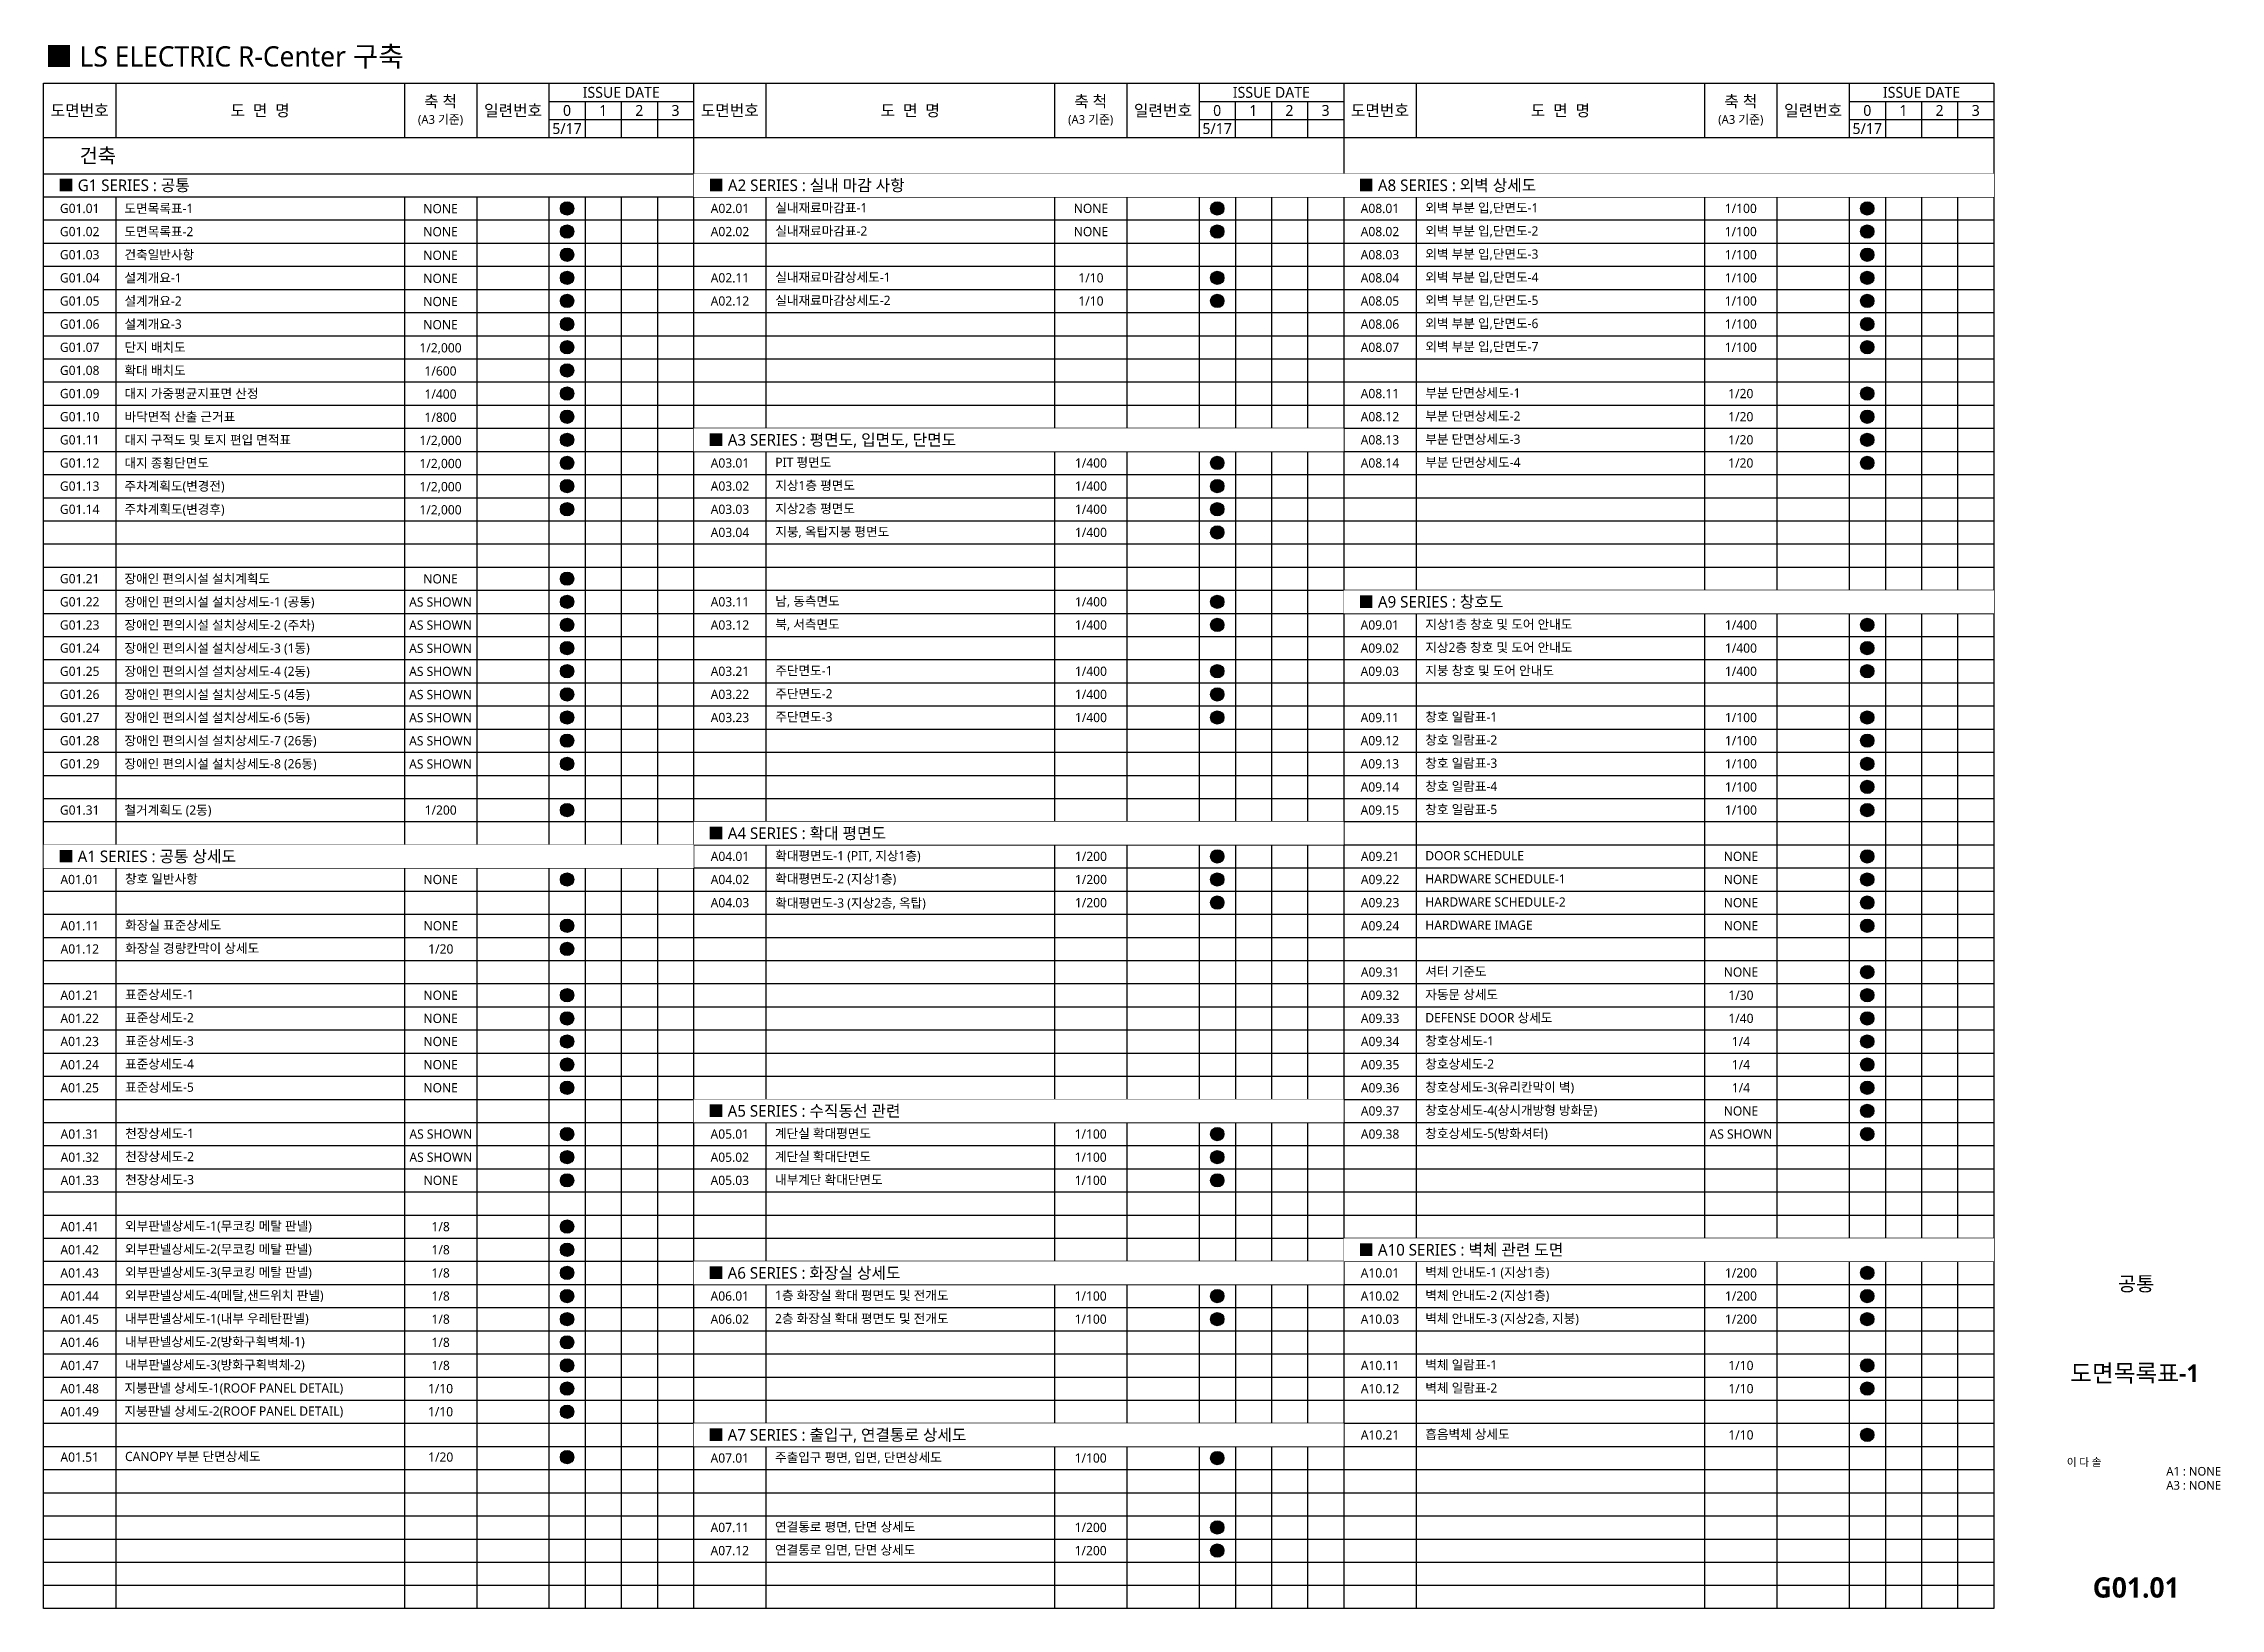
# Model space of a CAD drawing. Extents: x 5275 to 164664, y 2575 to 56674.
# Drawn here: x 5275 to 80564, y 2575 to 56674 of the extents above; entities that cross this region are included whole.
import ezdxf
from ezdxf.enums import TextEntityAlignment as Align

# ---------------------------------------------------------------- set-up
doc = ezdxf.new("R2010")
doc.units = 0
doc.header["$LTSCALE"] = 500
doc.header["$MEASUREMENT"] = 0
doc.layers.get('0').update_dxf_attribs({"linetype": 'CONTINUOUS'})
for name, color, linetype in [('ELE-3', 3, 'CONTINUOUS'), ('ELE-4', 4, 'CONTINUOUS'), ('Line', 8, 'CONTINUOUS'), ('TEX', 3, 'CONTINUOUS'), ('TEXT', 3, 'CONTINUOUS'), ('XR-SHEET$0$TITLE', 7, 'CONTINUOUS'), ('XR-SHEET$1$SHT', 5, 'CONTINUOUS'), ('XR-SHEET$1$TEXT', 3, 'CONTINUOUS')]:
    doc.layers.add(name, color=color, linetype=linetype)
doc.styles.add('S1', font='malgun.ttf')
doc.styles.add('XR-SHEET$0$굴림체(옥산)', font='GulimChe.ttf')
doc.styles.add('맑은고딕B', font='malgunbd.ttf')
doc.styles.add('스타일1', font='malgun.ttf')

msp = doc.modelspace()

# ---------------------------------------------------------------- texts
at = {"layer": 'TEX', "style": '스타일1'}
for s, p in [('1/2,000', (19005, 46156)), ('1/600', (19005, 45356)), ('NONE', (19005, 38169)), ('AS SHOWN', (19005, 37369)), ('AS SHOWN', (19005, 36569)), ('AS SHOWN', (19005, 35769)), ('AS SHOWN', (19005, 34969)), ('AS SHOWN', (19005, 34169)), ('AS SHOWN', (19005, 33369)), ('AS SHOWN', (19005, 32569)), ('AS SHOWN', (19005, 31769))]:
    msp.add_text(s, height=320, dxfattribs=at).set_placement(p, align=Align.MIDDLE_CENTER)
at = {"layer": 'TEXT'}
for s, height, style, p in [('■ LS ELECTRIC R-Center 구축', 700, '스타일1', (5329, 55881)), ('실내재료마감표-1', 320, '스타일1', (30583, 50837)), ('실내재료마감표-2', 320, '스타일1', (30583, 50037)), ('외벽 부분 입,단면도-2', 320, 'S1', (53063, 50037)), ('외벽 부분 입,단면도-3', 320, 'S1', (53063, 49237)), ('실내재료마감상세도-1', 320, 'S1', (30583, 48437)), ('외벽 부분 입,단면도-4', 320, 'S1', (53063, 48437)), ('실내재료마감상세도-2', 320, 'S1', (30583, 47637)), ('외벽 부분 입,단면도-5', 320, 'S1', (53063, 47637)), ('외벽 부분 입,단면도-6', 320, 'S1', (53063, 46837)), ('외벽 부분 입,단면도-7', 320, 'S1', (53063, 46037)), ('부분 단면상세도-1', 320, 'S1', (53063, 44437)), ('부분 단면상세도-2', 320, 'S1', (53063, 43637)), ('부분 단면상세도-3', 320, 'S1', (53063, 42837)), ('PIT 평면도', 320, 'S1', (30583, 42037)), ('부분 단면상세도-4', 320, 'S1', (53063, 42037)), ('지상1층 평면도', 320, 'S1', (30583, 41237)), ('지상2층 평면도', 320, 'S1', (30583, 40437)), ('지붕, 옥탑지붕 평면도', 320, 'S1', (30583, 39637)), ('남, 동측면도', 320, 'S1', (30583, 37237)), ('북, 서측면도', 320, 'S1', (30583, 36437)), ('지상1층 창호 및 도어 안내도', 320, 'S1', (53063, 36437)), ('지상2층 창호 및 도어 안내도', 320, 'S1', (53063, 35637)), ('주단면도-1', 320, 'S1', (30583, 34837)), ('지붕 창호 및 도어 안내도', 320, 'S1', (53063, 34837)), ('주단면도-2', 320, 'S1', (30583, 34037)), ('주단면도-3', 320, 'S1', (30583, 33237)), ('창호 일람표-1', 320, 'S1', (53063, 33237)), ('창호 일람표-2', 320, 'S1', (53063, 32437)), ('창호 일람표-3', 320, 'S1', (53063, 31637)), ('창호 일람표-4', 320, 'S1', (53063, 30837)), ('창호 일람표-5', 320, 'S1', (53063, 30037)), ('확대평면도-1 (PIT, 지상1층)', 320, 'S1', (30583, 28437)), ('DOOR SCHEDULE', 320, 'S1', (53063, 28437)), ('확대평면도-2 (지상1층)', 320, 'S1', (30583, 27642)), ('HARDWARE SCHEDULE-1', 320, 'S1', (53063, 27637)), ('확대평면도-3 (지상2층, 옥탑)', 320, 'S1', (30583, 26803)), ('HARDWARE SCHEDULE-2', 320, 'S1', (53063, 26837)), ('화장실 표준상세도', 320, 'S1', (8098, 26037)), ('HARDWARE IMAGE', 320, 'S1', (53063, 26037)), ('화장실 경량칸막이 상세도', 320, 'S1', (8098, 25237)), ('셔터 기준도', 320, 'S1', (53063, 24437)), ('표준상세도-1', 320, 'S1', (8093, 23637)), ('자동문 상세도', 320, 'S1', (53063, 23637)), ('표준상세도-2', 320, 'S1', (8093, 22837)), ('DEFENSE DOOR 상세도', 320, 'S1', (53063, 22837)), ('표준상세도-3', 320, 'S1', (8093, 22037)), ('창호상세도-1', 320, 'S1', (53063, 22037)), ('표준상세도-4', 320, 'S1', (8093, 21237)), ('창호상세도-2', 320, 'S1', (53063, 21237)), ('표준상세도-5', 320, 'S1', (8093, 20437)), ('창호상세도-3(유리칸막이 벽)', 320, 'S1', (53063, 20437)), ('창호상세도-4(상시개방형 방화문)', 320, 'S1', (53063, 19637)), ('천장상세도-1', 320, 'S1', (8098, 18837)), ('창호상세도-5(방화셔터)', 320, 'S1', (53063, 18837)), ('천장상세도-2', 320, 'S1', (8098, 18037)), ('계단실 확대단면도', 320, 'S1', (30573, 18037)), ('천장상세도-3', 320, 'S1', (8098, 17237)), ('내부계단 확대단면도', 320, 'S1', (30573, 17237)), ('외부판넬상세도-1(무코킹 메탈 판넬)', 320, 'S1', (8093, 15637)), ('외부판넬상세도-2(무코킹 메탈 판넬)', 320, 'S1', (8093, 14837)), ('외부판넬상세도-3(무코킹 메탈 판넬)', 320, 'S1', (8093, 14037)), ('외부판넬상세도-4(메탈,샌드위치 판넬)', 320, 'S1', (8093, 13237)), ('벽체 안내도-2 (지상1층)', 320, 'S1', (53063, 13237)), ('2층 화장실 확대 평면도 및 전개도', 320, 'S1', (30573, 12437)), ('내부판넬상세도-1(내부 우레탄판넬)', 320, 'S1', (8093, 12437)), ('벽체 안내도-3 (지상2층, 지붕)', 320, 'S1', (53063, 12437)), ('내부판넬상세도-2(방화구획벽체-1)', 320, 'S1', (8093, 11637)), ('내부판넬상세도-3(방화구획벽체-2)', 320, 'S1', (8093, 10837)), ('벽체 일람표-1', 320, 'S1', (53063, 10837)), ('지붕판넬 상세도-1(ROOF PANEL DETAIL)', 320, 'S1', (8074, 10037)), ('벽체 일람표-2', 320, 'S1', (53063, 10037)), ('지붕판넬 상세도-2(ROOF PANEL DETAIL)', 320, 'S1', (8074, 9237)), ('흡음벽체 상세도', 320, 'S1', (53063, 8437)), ('CANOPY 부분 단면상세도', 320, 'S1', (8093, 7669)), ('연결통로 평면, 단면 상세도', 320, 'S1', (30573, 5237)), ('연결통로 입면, 단면 상세도', 320, 'S1', (30573, 4437))]:
    msp.add_text(s, height=height, dxfattribs=dict(at, style=style)).set_placement(p)
for s, height, style, p in [('ISSUE DATE', 375, '스타일1', (25255, 54987)), ('ISSUE DATE', 375, '스타일1', (47740, 54987)), ('ISSUE DATE', 375, '스타일1', (70225, 54987)), ('도면번호', 400, '스타일1', (6525, 54362)), ('도  면  명', 400, '스타일1', (12765, 54362)), ('(A3 기준)', 300, '스타일1', (19005, 54050)), ('축 척', 400, '스타일1', (19005, 54675)), ('일련번호', 400, '스타일1', (21514, 54362)), ('0', 375, '스타일1', (23380, 54362)), ('1', 375, '스타일1', (24630, 54362)), ('2', 375, '스타일1', (25880, 54362)), ('3', 375, '스타일1', (27130, 54362)), ('도면번호', 400, '스타일1', (29010, 54362)), ('도  면  명', 400, '스타일1', (35250, 54362)), ('(A3 기준)', 300, '스타일1', (41490, 54050)), ('축 척', 400, '스타일1', (41490, 54675)), ('일련번호', 400, '스타일1', (43990, 54362)), ('0', 375, '스타일1', (45865, 54362)), ('1', 375, '스타일1', (47115, 54362)), ('2', 375, '스타일1', (48365, 54362)), ('3', 375, '스타일1', (49615, 54362)), ('도면번호', 400, '스타일1', (51495, 54362)), ('도  면  명', 400, '스타일1', (57735, 54362)), ('(A3 기준)', 300, '스타일1', (63975, 54050)), ('축 척', 400, '스타일1', (63975, 54675)), ('일련번호', 400, '스타일1', (66475, 54362)), ('0', 375, '스타일1', (68350, 54362)), ('1', 375, '스타일1', (69600, 54362)), ('2', 375, '스타일1', (70850, 54362)), ('3', 375, '스타일1', (72100, 54362)), ('5/17', 375, '스타일1', (23380, 53737)), ('5/17', 375, '스타일1', (45865, 53737)), ('5/17', 375, '스타일1', (68350, 53737)), ('G01.01', 320, '스타일1', (6525, 50975)), ('NONE', 320, '스타일1', (19005, 50969)), ('A02.01', 320, '스타일1', (29015, 50975)), ('NONE', 320, '스타일1', (41500, 50975)), ('G01.02', 320, '스타일1', (6525, 50175)), ('NONE', 320, '스타일1', (19005, 50169)), ('A02.02', 320, '스타일1', (29015, 50175)), ('NONE', 320, '스타일1', (41500, 50175)), ('A08.02', 320, '스타일1', (51495, 50175)), ('1/100', 320, 'S1', (63975, 50175)), ('G01.03', 320, '스타일1', (6525, 49375)), ('NONE', 320, '스타일1', (19005, 49356)), ('A08.03', 320, '스타일1', (51495, 49375)), ('1/100', 320, 'S1', (63975, 49375)), ('G01.04', 320, '스타일1', (6525, 48575)), ('NONE', 320, '스타일1', (19005, 48556)), ('A02.11', 320, '스타일1', (29015, 48575)), ('1/10', 320, 'S1', (41500, 48575)), ('A08.04', 320, '스타일1', (51495, 48575)), ('1/100', 320, 'S1', (63975, 48575)), ('G01.05', 320, '스타일1', (6525, 47775)), ('NONE', 320, '스타일1', (19005, 47756)), ('A02.12', 320, '스타일1', (29015, 47775)), ('1/10', 320, 'S1', (41500, 47775)), ('A08.05', 320, '스타일1', (51495, 47775)), ('1/100', 320, 'S1', (63975, 47775)), ('G01.06', 320, '스타일1', (6525, 46975)), ('NONE', 320, '스타일1', (19005, 46956)), ('A08.06', 320, '스타일1', (51495, 46975)), ('1/100', 320, 'S1', (63975, 46975)), ('G01.07', 320, '스타일1', (6525, 46175)), ('A08.07', 320, '스타일1', (51495, 46175)), ('1/100', 320, 'S1', (63975, 46175)), ('G01.08', 320, '스타일1', (6525, 45375)), ('G01.09', 320, '스타일1', (6525, 44575)), ('1/400', 320, '스타일1', (19005, 44556)), ('A08.11', 320, '스타일1', (51495, 44575)), ('1/20', 320, 'S1', (63975, 44575)), ('G01.10', 320, '스타일1', (6525, 43775)), ('1/800', 320, '스타일1', (19005, 43756)), ('A08.12', 320, '스타일1', (51495, 43775)), ('1/20', 320, 'S1', (63975, 43775)), ('G01.11', 320, '스타일1', (6525, 42975)), ('1/2,000', 320, '스타일1', (19005, 42956)), ('A08.13', 320, '스타일1', (51495, 42975)), ('1/20', 320, 'S1', (63975, 42975)), ('G01.12', 320, '스타일1', (6525, 42175)), ('1/2,000', 320, '스타일1', (19005, 42156)), ('A03.01', 320, '스타일1', (29015, 42175)), ('1/400', 320, 'S1', (41500, 42175)), ('A08.14', 320, '스타일1', (51495, 42175)), ('1/20', 320, 'S1', (63975, 42175)), ('G01.13', 320, '스타일1', (6525, 41375)), ('1/2,000', 320, '스타일1', (19005, 41356)), ('A03.02', 320, '스타일1', (29015, 41375)), ('1/400', 320, 'S1', (41500, 41375)), ('G01.14', 320, '스타일1', (6525, 40575)), ('1/2,000', 320, '스타일1', (19005, 40556)), ('A03.03', 320, '스타일1', (29015, 40575)), ('1/400', 320, 'S1', (41500, 40575)), ('A03.04', 320, '스타일1', (29015, 39775)), ('1/400', 320, 'S1', (41500, 39775)), ('G01.21', 320, '스타일1', (6525, 38175)), ('G01.22', 320, '스타일1', (6525, 37375)), ('A03.11', 320, '스타일1', (29015, 37375)), ('1/400', 320, 'S1', (41500, 37375)), ('G01.23', 320, '스타일1', (6525, 36575)), ('A03.12', 320, '스타일1', (29015, 36575)), ('1/400', 320, 'S1', (41500, 36575)), ('A09.01', 320, 'S1', (51492, 36575)), ('1/400', 320, 'S1', (63980, 36575)), ('G01.24', 320, '스타일1', (6525, 35775)), ('A09.02', 320, 'S1', (51492, 35775)), ('1/400', 320, 'S1', (63980, 35775)), ('G01.25', 320, '스타일1', (6525, 34975)), ('A03.21', 320, '스타일1', (29015, 34975)), ('1/400', 320, 'S1', (41500, 34975)), ('A09.03', 320, 'S1', (51492, 34975)), ('1/400', 320, 'S1', (63980, 34975)), ('G01.26', 320, '스타일1', (6525, 34175)), ('A03.22', 320, '스타일1', (29015, 34175)), ('1/400', 320, 'S1', (41500, 34175)), ('G01.27', 320, '스타일1', (6525, 33375)), ('A03.23', 320, '스타일1', (29015, 33375)), ('1/400', 320, 'S1', (41500, 33375)), ('A09.11', 320, 'S1', (51492, 33375)), ('1/100', 320, 'S1', (63980, 33375)), ('G01.28', 320, '스타일1', (6525, 32575)), ('A09.12', 320, 'S1', (51492, 32575)), ('1/100', 320, 'S1', (63980, 32575)), ('G01.29', 320, '스타일1', (6525, 31775)), ('A09.13', 320, 'S1', (51492, 31775)), ('1/100', 320, 'S1', (63980, 31775)), ('A09.14', 320, 'S1', (51492, 30975)), ('1/100', 320, 'S1', (63980, 30975)), ('G01.31', 320, '스타일1', (6525, 30175)), ('1/200', 320, 'S1', (19010, 30175)), ('A09.15', 320, 'S1', (51492, 30175)), ('1/100', 320, 'S1', (63980, 30175)), ('A04.01', 320, '스타일1', (29015, 28575)), ('1/200', 320, 'S1', (41500, 28575)), ('A09.21', 320, '스타일1', (51500, 28575)), ('NONE', 320, 'S1', (63980, 28575)), ('A04.02', 320, '스타일1', (29015, 27775)), ('1/200', 320, 'S1', (41500, 27775)), ('A09.22', 320, '스타일1', (51500, 27775)), ('NONE', 320, 'S1', (63980, 27775)), ('A04.03', 320, '스타일1', (29015, 26975)), ('1/200', 320, 'S1', (41500, 26975)), ('A09.23', 320, '스타일1', (51500, 26975)), ('NONE', 320, 'S1', (63980, 26975)), ('A01.11', 320, '스타일1', (6530, 26175)), ('NONE', 320, 'S1', (19015, 26175)), ('A09.24', 320, '스타일1', (51500, 26175)), ('NONE', 320, 'S1', (63980, 26175)), ('A01.12', 320, '스타일1', (6530, 25375)), ('1/20', 320, 'S1', (19015, 25375)), ('A09.31', 320, '스타일1', (51500, 24575)), ('NONE', 320, 'S1', (63980, 24575)), ('A01.21', 320, '스타일1', (6525, 23775)), ('NONE', 320, 'S1', (19010, 23775)), ('A09.32', 320, '스타일1', (51500, 23775)), ('1/30', 320, 'S1', (63980, 23775)), ('A01.22', 320, '스타일1', (6525, 22975)), ('NONE', 320, 'S1', (19010, 22975)), ('A09.33', 320, '스타일1', (51500, 22975)), ('1/40', 320, 'S1', (63980, 22975)), ('A01.23', 320, '스타일1', (6525, 22175)), ('NONE', 320, 'S1', (19010, 22175)), ('A09.34', 320, '스타일1', (51500, 22175)), ('1/4', 320, 'S1', (63980, 22175)), ('A01.24', 320, '스타일1', (6525, 21375)), ('NONE', 320, 'S1', (19010, 21375)), ('A09.35', 320, '스타일1', (51500, 21375)), ('1/4', 320, 'S1', (63980, 21375)), ('A01.25', 320, '스타일1', (6525, 20575)), ('NONE', 320, 'S1', (19010, 20575)), ('A09.36', 320, '스타일1', (51500, 20575)), ('1/4', 320, 'S1', (63980, 20575)), ('A09.37', 320, '스타일1', (51500, 19775)), ('NONE', 320, 'S1', (63980, 19775)), ('A01.31', 320, '스타일1', (6530, 18975)), ('AS SHOWN', 320, 'S1', (19015, 18975)), ('A09.38', 320, '스타일1', (51500, 18975)), ('AS SHOWN', 320, 'S1', (63980, 18975)), ('A01.32', 320, '스타일1', (6530, 18175)), ('AS SHOWN', 320, 'S1', (19015, 18175)), ('A05.02', 320, '스타일1', (29010, 18175)), ('1/100', 320, 'S1', (41490, 18175)), ('A01.33', 320, '스타일1', (6530, 17375)), ('NONE', 320, 'S1', (19015, 17375)), ('A05.03', 320, '스타일1', (29010, 17375)), ('1/100', 320, 'S1', (41490, 17375)), ('A01.41', 320, '스타일1', (6525, 15775)), ('1/8', 320, 'S1', (19010, 15775)), ('A01.42', 320, '스타일1', (6525, 14975)), ('1/8', 320, 'S1', (19010, 14975)), ('A01.43', 320, '스타일1', (6525, 14175)), ('1/8', 320, 'S1', (19010, 14175)), ('공통', 500, '스타일1', (77650, 13800)), ('A01.44', 320, '스타일1', (6525, 13375)), ('1/8', 320, 'S1', (19010, 13375)), ('A10.02', 320, '스타일1', (51495, 13375)), ('1/200', 320, 'S1', (63980, 13375)), ('A01.45', 320, '스타일1', (6525, 12575)), ('1/8', 320, 'S1', (19010, 12575)), ('A06.02', 320, '스타일1', (29010, 12575)), ('1/100', 320, 'S1', (41490, 12575)), ('A10.03', 320, '스타일1', (51495, 12575)), ('1/200', 320, 'S1', (63980, 12575)), ('A01.46', 320, '스타일1', (6525, 11775)), ('1/8', 320, 'S1', (19010, 11775)), ('A01.47', 320, '스타일1', (6525, 10975)), ('1/8', 320, 'S1', (19010, 10975)), ('A10.11', 320, '스타일1', (51500, 10975)), ('1/10', 320, 'S1', (63980, 10975)), ('A01.48', 320, '스타일1', (6525, 10175)), ('1/10', 320, 'S1', (19005, 10175)), ('A10.12', 320, '스타일1', (51500, 10175)), ('1/10', 320, 'S1', (63980, 10175)), ('A01.49', 320, '스타일1', (6525, 9375)), ('1/10', 320, 'S1', (19005, 9375)), ('A10.21', 320, '스타일1', (51500, 8575)), ('1/10', 320, 'S1', (63980, 8575)), ('A01.51', 320, '스타일1', (6525, 7807)), ('1/20', 320, 'S1', (19010, 7807)), ('A07.11', 320, '스타일1', (29010, 5375)), ('1/200', 320, 'S1', (41490, 5375)), ('A07.12', 320, '스타일1', (29010, 4575)), ('1/200', 320, 'S1', (41490, 4575))]:
    msp.add_text(s, height=height, dxfattribs=dict(at, style=style)).set_placement(p, align=Align.MIDDLE_CENTER)
at = {"layer": 'TEXT', "style": '스타일1'}
for s, height, p in [('건축', 500, (6525, 52800)), ('■ G1 SERIES : 공통', 400, (5775, 51775)), ('도면목록표-1', 320, (8075, 50975)), ('도면목록표-2', 320, (8075, 50175)), ('건축일반사항', 320, (8075, 49375)), ('설계개요-1', 320, (8075, 48575)), ('설계개요-2', 320, (8075, 47775)), ('설계개요-3', 320, (8075, 46975)), ('단지 배치도', 320, (8075, 46175)), ('확대 배치도', 320, (8075, 45375)), ('대지 가중평균지표면 산정', 320, (8075, 44575)), ('바닥면적 산출 근거표', 320, (8075, 43775)), ('대지 구적도 및 토지 편입 면적표', 320, (8075, 42975)), ('대지 종횡단면도', 320, (8075, 42175)), ('주차계획도(변경전)', 320, (8075, 41375)), ('주차계획도(변경후)', 320, (8075, 40575)), ('장애인 편의시설 설치계획도', 320, (8075, 38175)), ('장애인 편의시설 설치상세도-1 (공통)', 320, (8075, 37375)), ('장애인 편의시설 설치상세도-2 (주차)', 320, (8075, 36575)), ('장애인 편의시설 설치상세도-3 (1동)', 320, (8075, 35775)), ('장애인 편의시설 설치상세도-4 (2동)', 320, (8075, 34975)), ('장애인 편의시설 설치상세도-5 (4동)', 320, (8075, 34175)), ('장애인 편의시설 설치상세도-6 (5동)', 320, (8075, 33375)), ('장애인 편의시설 설치상세도-7 (26동)', 320, (8075, 32575)), ('장애인 편의시설 설치상세도-8 (26동)', 320, (8075, 31775)), ('철거계획도 (2동)', 320, (8075, 30175))]:
    msp.add_text(s, height=height, dxfattribs=at).set_placement(p, align=Align.MIDDLE_LEFT)

# ---------------------------------------------------------------- blocks, each defined once
blk = doc.blocks.new('XR-SHEET$0$TITLE')
at = {"layer": 'XR-SHEET$0$TITLE', "true_color": 0x000000, "style": 'XR-SHEET$0$굴림체(옥산)'}
for tag, height, p in [('동명칭', 6, (776.77, -457.26)), ('SCALE-A1', 3, (797.5, -522)), ('SCALE-A3', 3, (797.5, -527)), ('DATA', 3, (797.5, -540))]:
    blk.add_attdef(tag, text='', height=height, dxfattribs=at).set_placement(p, align=Align.MIDDLE)
for tag, height, p in [('TITLE1', 6, (776.5, -479.4)), ('TITLE4', 6, (776.5, -484.39)), ('TITLE2', 6, (776.5, -489)), ('TITLE5', 6, (776.5, -493.99)), ('TITLE3', 6, (776.5, -498.7)), ('NAME-1', 3, (760.16, -517.5)), ('NAME-2', 3, (760.16, -526.5)), ('A0.00', 7, (776.5, -561))]:
    blk.add_attdef(tag, text='', height=height, dxfattribs=at).set_placement(p, align=Align.MIDDLE_CENTER)

# ---------------------------------------------------------------- hatches: boundary and pattern name
h = msp.add_hatch(color=251)
edge = h.paths.add_edge_path()
edge.add_arc((23380, 50975), 230, 0, 360)
h = msp.add_hatch(color=251)
edge = h.paths.add_edge_path()
edge.add_arc((23380, 50175), 230, 0, 360)
h = msp.add_hatch(color=251)
edge = h.paths.add_edge_path()
edge.add_arc((45870, 50175), 230, 0, 360)
h = msp.add_hatch(color=251)
edge = h.paths.add_edge_path()
edge.add_arc((68350, 50175), 230, 0, 360)
h = msp.add_hatch(color=251)
edge = h.paths.add_edge_path()
edge.add_arc((23380, 49375), 230, 0, 360)
h = msp.add_hatch(color=251)
edge = h.paths.add_edge_path()
edge.add_arc((68350, 49375), 230, 0, 360)
h = msp.add_hatch(color=251)
edge = h.paths.add_edge_path()
edge.add_arc((23380, 48575), 230, 0, 360)
h = msp.add_hatch(color=251)
edge = h.paths.add_edge_path()
edge.add_arc((45870, 48575), 230, 0, 360)
h = msp.add_hatch(color=251)
edge = h.paths.add_edge_path()
edge.add_arc((68350, 48575), 230, 0, 360)
h = msp.add_hatch(color=251)
edge = h.paths.add_edge_path()
edge.add_arc((23380, 47775), 230, 0, 360)
h = msp.add_hatch(color=251)
edge = h.paths.add_edge_path()
edge.add_arc((45870, 47775), 230, 0, 360)
h = msp.add_hatch(color=251)
edge = h.paths.add_edge_path()
edge.add_arc((68350, 47775), 230, 0, 360)
h = msp.add_hatch(color=251)
edge = h.paths.add_edge_path()
edge.add_arc((23380, 46975), 230, 0, 360)
h = msp.add_hatch(color=251)
edge = h.paths.add_edge_path()
edge.add_arc((68350, 46975), 230, 0, 360)
h = msp.add_hatch(color=251)
edge = h.paths.add_edge_path()
edge.add_arc((23380, 46175), 230, 0, 360)
h = msp.add_hatch(color=251)
edge = h.paths.add_edge_path()
edge.add_arc((68350, 46175), 230, 0, 360)
h = msp.add_hatch(color=251)
edge = h.paths.add_edge_path()
edge.add_arc((23380, 45375), 230, 0, 360)
h = msp.add_hatch(color=251)
edge = h.paths.add_edge_path()
edge.add_arc((23380, 44575), 230, 0, 360)
h = msp.add_hatch(color=251)
edge = h.paths.add_edge_path()
edge.add_arc((68350, 44575), 230, 0, 360)
h = msp.add_hatch(color=251)
edge = h.paths.add_edge_path()
edge.add_arc((23380, 43775), 230, 0, 360)
h = msp.add_hatch(color=251)
edge = h.paths.add_edge_path()
edge.add_arc((68350, 43775), 230, 0, 360)
h = msp.add_hatch(color=251)
edge = h.paths.add_edge_path()
edge.add_arc((23380, 42975), 230, 0, 360)
h = msp.add_hatch(color=251)
edge = h.paths.add_edge_path()
edge.add_arc((68350, 42975), 230, 0, 360)
h = msp.add_hatch(color=251)
edge = h.paths.add_edge_path()
edge.add_arc((23380, 42175), 230, 0, 360)
h = msp.add_hatch(color=251)
edge = h.paths.add_edge_path()
edge.add_arc((45870, 42175), 230, 0, 360)
h = msp.add_hatch(color=251)
edge = h.paths.add_edge_path()
edge.add_arc((68350, 42175), 230, 0, 360)
h = msp.add_hatch(color=251)
edge = h.paths.add_edge_path()
edge.add_arc((23380, 41375), 230, 0, 360)
h = msp.add_hatch(color=251)
edge = h.paths.add_edge_path()
edge.add_arc((45870, 41375), 230, 0, 360)
h = msp.add_hatch(color=251)
edge = h.paths.add_edge_path()
edge.add_arc((23380, 40575), 230, 0, 360)
h = msp.add_hatch(color=251)
edge = h.paths.add_edge_path()
edge.add_arc((45870, 40575), 230, 0, 360)
h = msp.add_hatch(color=251)
edge = h.paths.add_edge_path()
edge.add_arc((45870, 39775), 230, 0, 360)
h = msp.add_hatch(color=251)
edge = h.paths.add_edge_path()
edge.add_arc((23380, 38175), 230, 0, 360)
h = msp.add_hatch(color=251)
edge = h.paths.add_edge_path()
edge.add_arc((23380, 37375), 230, 0, 360)
h = msp.add_hatch(color=251)
edge = h.paths.add_edge_path()
edge.add_arc((45870, 37375), 230, 0, 360)
h = msp.add_hatch(color=251)
edge = h.paths.add_edge_path()
edge.add_arc((23380, 36575), 230, 0, 360)
h = msp.add_hatch(color=251)
edge = h.paths.add_edge_path()
edge.add_arc((45870, 36575), 230, 0, 360)
h = msp.add_hatch(color=251)
edge = h.paths.add_edge_path()
edge.add_arc((68350, 36575), 230, 0, 360)
h = msp.add_hatch(color=251)
edge = h.paths.add_edge_path()
edge.add_arc((23380, 35775), 230, 0, 360)
h = msp.add_hatch(color=251)
edge = h.paths.add_edge_path()
edge.add_arc((68350, 35775), 230, 0, 360)
h = msp.add_hatch(color=251)
edge = h.paths.add_edge_path()
edge.add_arc((23380, 34975), 230, 0, 360)
h = msp.add_hatch(color=251)
edge = h.paths.add_edge_path()
edge.add_arc((45870, 34975), 230, 0, 360)
h = msp.add_hatch(color=251)
edge = h.paths.add_edge_path()
edge.add_arc((68350, 34975), 230, 0, 360)
h = msp.add_hatch(color=251)
edge = h.paths.add_edge_path()
edge.add_arc((23380, 34175), 230, 0, 360)
h = msp.add_hatch(color=251)
edge = h.paths.add_edge_path()
edge.add_arc((45870, 34175), 230, 0, 360)
h = msp.add_hatch(color=251)
edge = h.paths.add_edge_path()
edge.add_arc((23380, 33375), 230, 0, 360)
h = msp.add_hatch(color=251)
edge = h.paths.add_edge_path()
edge.add_arc((45870, 33375), 230, 0, 360)
h = msp.add_hatch(color=251)
edge = h.paths.add_edge_path()
edge.add_arc((68350, 33375), 230, 0, 360)
h = msp.add_hatch(color=251)
edge = h.paths.add_edge_path()
edge.add_arc((23380, 32575), 230, 0, 360)
h = msp.add_hatch(color=251)
edge = h.paths.add_edge_path()
edge.add_arc((68350, 32575), 230, 0, 360)
h = msp.add_hatch(color=251)
edge = h.paths.add_edge_path()
edge.add_arc((23380, 31775), 230, 0, 360)
h = msp.add_hatch(color=251)
edge = h.paths.add_edge_path()
edge.add_arc((68350, 31775), 230, 0, 360)
h = msp.add_hatch(color=251)
edge = h.paths.add_edge_path()
edge.add_arc((68350, 30975), 230, 0, 360)
h = msp.add_hatch(color=251)
edge = h.paths.add_edge_path()
edge.add_arc((23380, 30175), 230, 0, 360)
h = msp.add_hatch(color=251)
edge = h.paths.add_edge_path()
edge.add_arc((68350, 30175), 230, 0, 360)
h = msp.add_hatch(color=251)
edge = h.paths.add_edge_path()
edge.add_arc((68350, 28575), 230, 0, 360)
h = msp.add_hatch(color=251)
edge = h.paths.add_edge_path()
edge.add_arc((45870, 27775), 230, 0, 360)
h = msp.add_hatch(color=251)
edge = h.paths.add_edge_path()
edge.add_arc((68350, 27775), 230, 0, 360)
h = msp.add_hatch(color=251)
edge = h.paths.add_edge_path()
edge.add_arc((45870, 26975), 230, 0, 360)
h = msp.add_hatch(color=251)
edge = h.paths.add_edge_path()
edge.add_arc((68350, 26975), 230, 0, 360)
h = msp.add_hatch(color=251)
edge = h.paths.add_edge_path()
edge.add_arc((23380, 26175), 230, 0, 360)
h = msp.add_hatch(color=251)
edge = h.paths.add_edge_path()
edge.add_arc((68350, 26175), 230, 0, 360)
h = msp.add_hatch(color=251)
edge = h.paths.add_edge_path()
edge.add_arc((23380, 25375), 230, 0, 360)
h = msp.add_hatch(color=251)
edge = h.paths.add_edge_path()
edge.add_arc((68350, 24575), 230, 0, 360)
h = msp.add_hatch(color=251)
edge = h.paths.add_edge_path()
edge.add_arc((23380, 23775), 230, 0, 360)
h = msp.add_hatch(color=251)
edge = h.paths.add_edge_path()
edge.add_arc((68350, 23775), 230, 0, 360)
h = msp.add_hatch(color=251)
edge = h.paths.add_edge_path()
edge.add_arc((23380, 22975), 230, 0, 360)
h = msp.add_hatch(color=251)
edge = h.paths.add_edge_path()
edge.add_arc((68350, 22975), 230, 0, 360)
h = msp.add_hatch(color=251)
edge = h.paths.add_edge_path()
edge.add_arc((23380, 22175), 230, 0, 360)
h = msp.add_hatch(color=251)
edge = h.paths.add_edge_path()
edge.add_arc((68350, 22175), 230, 0, 360)
h = msp.add_hatch(color=251)
edge = h.paths.add_edge_path()
edge.add_arc((23380, 21375), 230, 0, 360)
h = msp.add_hatch(color=251)
edge = h.paths.add_edge_path()
edge.add_arc((68350, 21375), 230, 0, 360)
h = msp.add_hatch(color=251)
edge = h.paths.add_edge_path()
edge.add_arc((23380, 20575), 230, 0, 360)
h = msp.add_hatch(color=251)
edge = h.paths.add_edge_path()
edge.add_arc((68350, 20575), 230, 0, 360)
h = msp.add_hatch(color=251)
edge = h.paths.add_edge_path()
edge.add_arc((68350, 19775), 230, 0, 360)
h = msp.add_hatch(color=251)
edge = h.paths.add_edge_path()
edge.add_arc((23380, 18975), 230, 0, 360)
h = msp.add_hatch(color=251)
edge = h.paths.add_edge_path()
edge.add_arc((68350, 18975), 230, 0, 360)
h = msp.add_hatch(color=251)
edge = h.paths.add_edge_path()
edge.add_arc((23380, 18175), 230, 0, 360)
h = msp.add_hatch(color=251)
edge = h.paths.add_edge_path()
edge.add_arc((45870, 18175), 230, 0, 360)
h = msp.add_hatch(color=251)
edge = h.paths.add_edge_path()
edge.add_arc((23380, 17375), 230, 0, 360)
h = msp.add_hatch(color=251)
edge = h.paths.add_edge_path()
edge.add_arc((45870, 17375), 230, 0, 360)
h = msp.add_hatch(color=251)
edge = h.paths.add_edge_path()
edge.add_arc((23380, 15775), 230, 0, 360)
h = msp.add_hatch(color=251)
edge = h.paths.add_edge_path()
edge.add_arc((23380, 14975), 230, 0, 360)
h = msp.add_hatch(color=251)
edge = h.paths.add_edge_path()
edge.add_arc((23380, 14175), 230, 0, 360)
h = msp.add_hatch(color=251)
edge = h.paths.add_edge_path()
edge.add_arc((23380, 13375), 230, 0, 360)
h = msp.add_hatch(color=251)
edge = h.paths.add_edge_path()
edge.add_arc((68350, 13375), 230, 0, 360)
h = msp.add_hatch(color=251)
edge = h.paths.add_edge_path()
edge.add_arc((23380, 12575), 230, 0, 360)
h = msp.add_hatch(color=251)
edge = h.paths.add_edge_path()
edge.add_arc((45870, 12575), 230, 0, 360)
h = msp.add_hatch(color=251)
edge = h.paths.add_edge_path()
edge.add_arc((68350, 12575), 230, 0, 360)
h = msp.add_hatch(color=251)
edge = h.paths.add_edge_path()
edge.add_arc((23380, 11775), 230, 0, 360)
h = msp.add_hatch(color=251)
edge = h.paths.add_edge_path()
edge.add_arc((23380, 10975), 230, 0, 360)
h = msp.add_hatch(color=251)
edge = h.paths.add_edge_path()
edge.add_arc((68350, 10975), 230, 0, 360)
h = msp.add_hatch(color=251)
edge = h.paths.add_edge_path()
edge.add_arc((23380, 10175), 230, 0, 360)
h = msp.add_hatch(color=251)
edge = h.paths.add_edge_path()
edge.add_arc((68350, 10175), 230, 0, 360)
h = msp.add_hatch(color=251)
edge = h.paths.add_edge_path()
edge.add_arc((23380, 9375), 230, 0, 360)
h = msp.add_hatch(color=251)
edge = h.paths.add_edge_path()
edge.add_arc((68350, 8575), 230, 0, 360)
h = msp.add_hatch(color=251)
edge = h.paths.add_edge_path()
edge.add_arc((23380, 7807), 230, 0, 360)
h = msp.add_hatch(color=251)
edge = h.paths.add_edge_path()
edge.add_arc((45870, 5375), 230, 0, 360)
h = msp.add_hatch(color=251)
edge = h.paths.add_edge_path()
edge.add_arc((45870, 4575), 230, 0, 360)

# ---------------------------------------------------------------- linework, layer by layer
at = {"layer": 'ELE-3'}
for p, q in [((7775, 55300), (7775, 53425)), ((17755, 55300), (17755, 53425)), ((20255, 55300), (20255, 53425)), ((22755, 55300), (22755, 53425)), ((27755, 55300), (27755, 2575)), ((30260, 55300), (30260, 53425)), ((40240, 55300), (40240, 53425)), ((42740, 55300), (42740, 53425)), ((45240, 55300), (45240, 53425)), ((50245, 55300), (50245, 2575)), ((52745, 55300), (52745, 53425)), ((62725, 55300), (62725, 53425)), ((65225, 55300), (65225, 53425)), ((67725, 55300), (67725, 53425)), ((5275, 53425), (72725, 53425))]:
    msp.add_line(p, q, dxfattribs=at)
msp.add_lwpolyline([(5275, 55300), (72725, 55300), (72725, 2575), (5275, 2575)], close=True, dxfattribs=at)
at = {"layer": 'ELE-4'}
for p, q in [((22755, 54675), (27755, 54675)), ((24005, 54675), (24005, 53425)), ((25255, 54675), (25255, 53425)), ((26505, 54675), (26505, 53425)), ((45240, 54675), (50240, 54675)), ((46490, 54675), (46490, 53425)), ((47740, 54675), (47740, 53425)), ((48990, 54675), (48990, 53425)), ((67725, 54675), (72725, 54675)), ((68975, 54675), (68975, 53425)), ((70225, 54675), (70225, 53425)), ((71475, 54675), (71475, 53425)), ((22755, 54050), (27755, 54050)), ((45240, 54050), (50240, 54050)), ((67725, 54050), (72725, 54050)), ((5275, 52175), (72725, 52175)), ((30260, 52175), (30260, 2575)), ((40245, 52175), (40245, 2575)), ((42745, 52175), (42745, 2575)), ((45245, 52175), (45245, 2575)), ((46495, 52175), (46495, 2575)), ((47745, 52175), (47745, 2575)), ((48995, 52175), (48995, 2575)), ((52745, 52175), (52745, 2575)), ((62725, 52175), (62725, 2575)), ((65225, 52175), (65225, 2575)), ((67725, 52175), (67725, 2575)), ((68975, 52175), (68975, 2575)), ((70225, 52175), (70225, 2575)), ((71475, 52175), (71475, 2575)), ((5275, 51375), (72725, 51375)), ((7775, 51375), (7775, 2575)), ((17755, 51375), (17755, 2575)), ((20255, 51375), (20255, 2575)), ((22755, 51375), (22755, 2575)), ((24005, 51375), (24005, 2575)), ((25255, 51375), (25255, 2575)), ((26505, 51375), (26505, 2575))]:
    msp.add_line(p, q, dxfattribs=at)
at = {"layer": 'Line'}
for p, q in [((5275, 50575), (72725, 50575)), ((5275, 49775), (72725, 49775)), ((5275, 48975), (72725, 48975)), ((5275, 48175), (72725, 48175)), ((5275, 47375), (72725, 47375)), ((5275, 46575), (72725, 46575)), ((5275, 45775), (72725, 45775)), ((5275, 44975), (72725, 44975)), ((5275, 44175), (72725, 44175)), ((5275, 43375), (72725, 43375)), ((5275, 42575), (72725, 42575)), ((5275, 41775), (72725, 41775)), ((5275, 40975), (72725, 40975)), ((5275, 40175), (72725, 40175)), ((5275, 39375), (72725, 39375)), ((5275, 38575), (72725, 38575)), ((5275, 37775), (72725, 37775)), ((5275, 36975), (72725, 36975)), ((5275, 36175), (72725, 36175)), ((5275, 35375), (72725, 35375)), ((5275, 34575), (72725, 34575)), ((5275, 33775), (72725, 33775)), ((5275, 32975), (72725, 32975)), ((5275, 32175), (72725, 32175)), ((5275, 31375), (72725, 31375)), ((5275, 30575), (72725, 30575)), ((5275, 29775), (72725, 29775)), ((5275, 28975), (72725, 28975)), ((5275, 28175), (72725, 28175)), ((5275, 27375), (72725, 27375)), ((5275, 26575), (72725, 26575)), ((5275, 25775), (72725, 25775)), ((5275, 24975), (72725, 24975)), ((5275, 24175), (72725, 24175)), ((5275, 23375), (72725, 23375)), ((5275, 22575), (72725, 22575)), ((5275, 21775), (72725, 21775)), ((5275, 20975), (72725, 20975)), ((5275, 20175), (72725, 20175)), ((5275, 19375), (72725, 19375)), ((5275, 18575), (72725, 18575)), ((5275, 17775), (72725, 17775)), ((5275, 16975), (72725, 16975)), ((5275, 16175), (72725, 16175)), ((5275, 15375), (72725, 15375)), ((5275, 14575), (72725, 14575)), ((5275, 13775), (72725, 13775)), ((5275, 12975), (72725, 12975)), ((5275, 12175), (72725, 12175)), ((5275, 11375), (72725, 11375)), ((5275, 10575), (72725, 10575)), ((5275, 9775), (72725, 9775)), ((5275, 8975), (72725, 8975)), ((5275, 8175), (72725, 8175)), ((5275, 7375), (72725, 7375)), ((5275, 6575), (72725, 6575)), ((5275, 5775), (72725, 5775)), ((5275, 4975), (72725, 4975)), ((5275, 4175), (72725, 4175)), ((5275, 3375), (72725, 3375))]:
    msp.add_line(p, q, dxfattribs=at)
at = {"layer": 'TEXT', "color": 4}
for centre in [(23380, 50975), (23380, 50175), (45870, 50175), (68350, 50175), (23380, 49375), (68350, 49375), (23380, 48575), (45870, 48575), (68350, 48575), (23380, 47775), (45870, 47775), (68350, 47775), (23380, 46975), (68350, 46975), (23380, 46175), (68350, 46175), (23380, 45375), (23380, 44575), (68350, 44575), (23380, 43775), (68350, 43775), (23380, 42975), (68350, 42975), (23380, 42175), (45870, 42175), (68350, 42175), (23380, 41375), (45870, 41375), (23380, 40575), (45870, 40575), (45870, 39775), (23380, 38175), (23380, 37375), (45870, 37375), (23380, 36575), (45870, 36575), (68350, 36575), (23380, 35775), (68350, 35775), (23380, 34975), (45870, 34975), (68350, 34975), (23380, 34175), (45870, 34175), (23380, 33375), (45870, 33375), (68350, 33375), (23380, 32575), (68350, 32575), (23380, 31775), (68350, 31775), (68350, 30975), (23380, 30175), (68350, 30175), (68350, 28575), (45870, 27775), (68350, 27775), (45870, 26975), (68350, 26975), (23380, 26175), (68350, 26175), (23380, 25375), (68350, 24575), (23380, 23775), (68350, 23775), (23380, 22975), (68350, 22975), (23380, 22175), (68350, 22175), (23380, 21375), (68350, 21375), (23380, 20575), (68350, 20575), (68350, 19775), (23380, 18975), (68350, 18975), (23380, 18175), (45870, 18175), (23380, 17375), (45870, 17375), (23380, 15775), (23380, 14975), (23380, 14175), (23380, 13375), (68350, 13375), (23380, 12575), (45870, 12575), (68350, 12575), (23380, 11775), (23380, 10975), (68350, 10975), (23380, 10175), (68350, 10175), (23380, 9375), (68350, 8575), (23380, 7807), (45870, 5375), (45870, 4575)]:
    msp.add_circle(centre, 230, dxfattribs=at)

# ---------------------------------------------------------------- block references
at = {"layer": 'TEXT'}
ref = msp.add_blockref('XR-SHEET$0$TITLE', (0, 0), dxfattribs=dict(at, xscale=100.0000022461945, yscale=100.0000022461945, zscale=100.0000022461945))
ref.add_attrib('TITLE2', '도면목록표-1', dxfattribs={"layer": 'XR-SHEET$1$SHT', "color": 4, "true_color": 0x000004, "height": 600, "style": '맑은고딕B'}).set_placement((77600, 10709), align=Align.MIDDLE_CENTER)
ref.add_attrib('NAME-1', '이 다 솔', dxfattribs={"layer": 'XR-SHEET$1$TEXT', "color": 3, "true_color": 0x000003, "height": 270, "style": '스타일1'}).set_placement((75250, 7633, 1377), align=Align.MIDDLE_LEFT)
ref.add_attrib('SCALE-A1', 'A1 : NONE', dxfattribs={"layer": 'XR-SHEET$1$SHT', "color": 3, "true_color": 0x000003, "height": 300, "style": '스타일1'}).set_placement((79639, 7317), align=Align.MIDDLE_CENTER)
ref.add_attrib('SCALE-A3', 'A3 : NONE', dxfattribs={"layer": 'XR-SHEET$1$SHT', "color": 3, "true_color": 0x000003, "height": 300, "style": '스타일1'}).set_placement((79639, 6831), align=Align.MIDDLE_CENTER)
ref.add_attrib('A0.00', 'G01.01', dxfattribs={"layer": 'XR-SHEET$1$SHT', "color": 4, "true_color": 0x000004, "height": 700, "style": '맑은고딕B'}).set_placement((77650, 3300), align=Align.MIDDLE_CENTER)

msp.set_redraw_order([(e.dxf.handle, doc.entitydb.next_handle()) for e in msp.query("TEXT MTEXT ATTDEF DIMENSION ARC_DIMENSION")])  # texts and dimensions are drawn at this point

# ---------------------------------------------------------------- next in the draw order: wipeouts: each hides what was drawn before it
for points in [[(27765, 52175), (50245, 52175), (50245, 51375), (27765, 51375)], [(27765, 43375), (50245, 43375), (50245, 42575), (27765, 42575)], [(50245, 37775), (72730, 37775), (72730, 36975), (50245, 36975)], [(5275, 28975), (27755, 28975), (27755, 28175), (5275, 28175)], [(27755, 20175), (50240, 20175), (50240, 19375), (27755, 19375)], [(27755, 14575), (50240, 14575), (50240, 13775), (27755, 13775)], [(27755, 8975), (50240, 8975), (50240, 8175), (27755, 8175)]]:
    msp.add_wipeout(points).dxf.layer = 'ELE-4'

# ---------------------------------------------------------------- next in the draw order: hatches: boundary and pattern name
h = msp.add_hatch(color=251)
edge = h.paths.add_edge_path()
edge.add_arc((45870, 50975), 230, 0, 360)
h = msp.add_hatch(color=251)
edge = h.paths.add_edge_path()
edge.add_arc((23380, 27775), 230, 0, 360)
h = msp.add_hatch(color=251)
edge = h.paths.add_edge_path()
edge.add_arc((45870, 18975), 230, 0, 360)
h = msp.add_hatch(color=251)
edge = h.paths.add_edge_path()
edge.add_arc((45870, 13375), 230, 0, 360)
h = msp.add_hatch(color=251)
edge = h.paths.add_edge_path()
edge.add_arc((45870, 7775), 230, 0, 360)

# ---------------------------------------------------------------- next in the draw order: linework, layer by layer
at = {"layer": 'TEXT', "color": 4}
for centre in [(45870, 50975), (23380, 27775), (45870, 18975), (45870, 13375), (45870, 7775)]:
    msp.add_circle(centre, 230, dxfattribs=at)

# ---------------------------------------------------------------- next in the draw order: texts
at = {"layer": 'TEXT', "style": '스타일1'}
for s, p in [('■ A2 SERIES : 실내 마감 사항', (28265, 51775)), ('■ A3 SERIES : 평면도, 입면도, 단면도', (28260, 42975)), ('■ A9 SERIES : 창호도', (50745, 37375)), ('■ A1 SERIES : 공통 상세도', (5775, 28575)), ('■ A5 SERIES : 수직동선 관련', (28255, 19775)), ('■ A6 SERIES : 화장실 상세도', (28255, 14175)), ('■ A7 SERIES : 출입구, 연결통로 상세도', (28255, 8575))]:
    msp.add_text(s, height=400, dxfattribs=at).set_placement(p, align=Align.MIDDLE_LEFT)
at = {"layer": 'TEXT'}
for s, style, p in [('A01.01', '스타일1', (6525, 27775)), ('NONE', '스타일1', (19010, 27775)), ('A05.01', '스타일1', (29010, 18975)), ('1/100', 'S1', (41490, 18975)), ('A06.01', '스타일1', (29010, 13375)), ('1/100', 'S1', (41490, 13375)), ('A07.01', '스타일1', (29010, 7775)), ('1/100', 'S1', (41490, 7775))]:
    msp.add_text(s, height=320, dxfattribs=dict(at, style=style)).set_placement(p, align=Align.MIDDLE_CENTER)
for s, style, p in [('창호 일반사항', '스타일1', (8093, 27637)), ('계단실 확대평면도', 'S1', (30573, 18837)), ('1층 화장실 확대 평면도 및 전개도', 'S1', (30573, 13237)), ('주출입구 평면, 입면, 단면상세도', 'S1', (30573, 7637))]:
    msp.add_text(s, height=320, dxfattribs=dict(at, style=style)).set_placement(p)

# ---------------------------------------------------------------- next in the draw order: wipeouts: each hides what was drawn before it
for points in [[(50245, 52175), (72730, 52175), (72730, 51375), (50245, 51375)], [(27765, 29775), (50245, 29775), (50245, 28975), (27765, 28975)], [(50245, 15375), (72730, 15375), (72730, 14575), (50245, 14575)]]:
    msp.add_wipeout(points).dxf.layer = 'ELE-4'

# ---------------------------------------------------------------- next in the draw order: hatches: boundary and pattern name
h = msp.add_hatch(color=251)
edge = h.paths.add_edge_path()
edge.add_arc((68350, 50975), 230, 0, 360)
h = msp.add_hatch(color=251)
edge = h.paths.add_edge_path()
edge.add_arc((45870, 28575), 230, 0, 360)
h = msp.add_hatch(color=251)
edge = h.paths.add_edge_path()
edge.add_arc((68350, 14175), 230, 0, 360)

# ---------------------------------------------------------------- next in the draw order: linework, layer by layer
at = {"layer": 'TEXT', "color": 4}
for centre in [(68350, 50975), (45870, 28575), (68350, 14175)]:
    msp.add_circle(centre, 230, dxfattribs=at)

# ---------------------------------------------------------------- next in the draw order: texts
at = {"layer": 'TEXT', "style": '스타일1'}
for s, p in [('■ A8 SERIES : 외벽 상세도', (50745, 51775)), ('■ A4 SERIES : 확대 평면도', (28260, 29375)), ('■ A10 SERIES : 벽체 관련 도면', (50745, 14975))]:
    msp.add_text(s, height=400, dxfattribs=at).set_placement(p, align=Align.MIDDLE_LEFT)
at = {"layer": 'TEXT', "style": 'S1'}
for s, p in [('외벽 부분 입,단면도-1', (53063, 50837)), ('벽체 안내도-1 (지상1층)', (53063, 14037))]:
    msp.add_text(s, height=320, dxfattribs=at).set_placement(p)
at = {"layer": 'TEXT'}
for s, style, p in [('A08.01', '스타일1', (51495, 50975)), ('1/100', 'S1', (63975, 50975)), ('A10.01', '스타일1', (51495, 14175)), ('1/200', 'S1', (63980, 14175))]:
    msp.add_text(s, height=320, dxfattribs=dict(at, style=style)).set_placement(p, align=Align.MIDDLE_CENTER)

doc.saveas('drawing.dxf')
